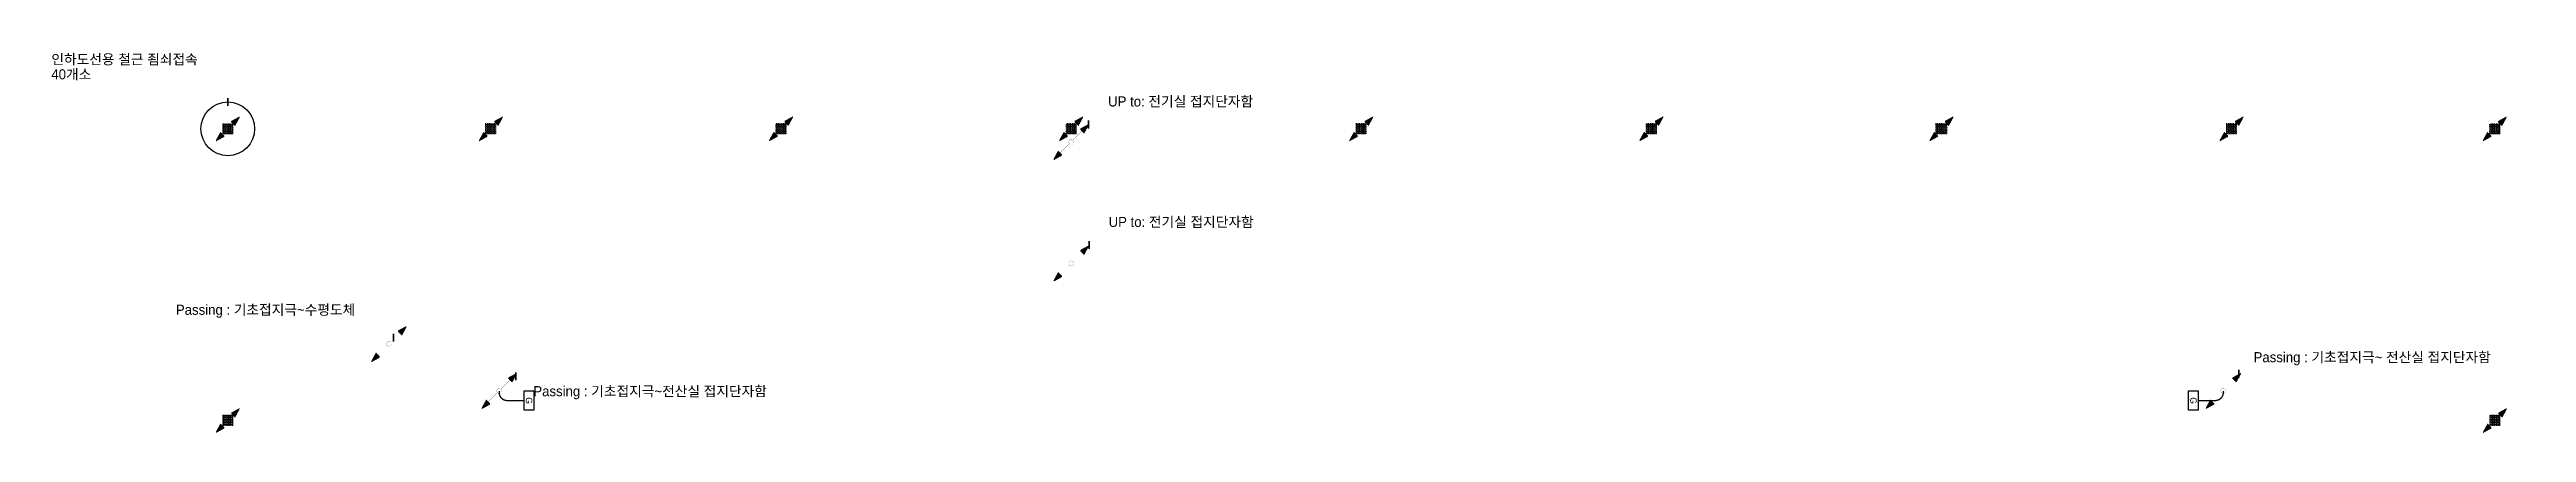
# Model space of a CAD drawing. Header units: millimetres. Extents: x 81900 to 502050, y -708375 to 1238700.
# Drawn here: x 85922 to 178132, y -40890 to -26653 of the extents above; entities that cross this region are included whole.
import ezdxf
from ezdxf.enums import TextEntityAlignment as Align

# ---------------------------------------------------------------- set-up
doc = ezdxf.new("R2010")
doc.units = ezdxf.units.MM
doc.header["$LTSCALE"] = 150
doc.set_wipeout_variables(frame=1)
doc.linetypes.add('C2', pattern=[18.5, 13.5, -2, 1, -2])
doc.layers.get('0').update_dxf_attribs({"lineweight": 0})
for name, color, linetype in [('------99 Grounding and Lightning', 3, 'Continuous'), ('------99 Grounding_Grounding Terminal Board_T', 2, 'Continuous'), ('-----09 E-WIRE-GV', 2, 'Continuous'), ('-----20 General Symbol', 3, 'Continuous'), ('-----29 Indicator', 1, 'Continuous'), ('-----30 Text', 2, 'Continuous')]:
    doc.layers.add(name, color=color, linetype=linetype)
doc.styles.add('ELEC', font='')
doc.styles.get('ELEC').set_extended_font_data('Dotum')
pattern_1 = [(180, (845852.563, 610254.6404), (-1e-14, -6.25), [])]

# ---------------------------------------------------------------- blocks, each defined once
blk = doc.blocks.new('구조체접속')
h = blk.add_hatch()
h.set_pattern_fill('ANGLE', color=1, scale=200)
h.set_pattern_definition([(0, (0, 0), (0, 55), [40, -15]), (90, (0, 0), (-55, 3e-15), [40, -15])])
h.paths.add_polyline_path([(168, 168), (-168, 168), (-168, -168), (168, -168)])
at = {"color": 1}
for p, q in [((166, 168), (168, 166)), ((-168, -166), (-166, -168))]:
    blk.add_line(p, q, dxfattribs=at)
at = {"color": 1, "const_width": 2}
blk.add_lwpolyline([(168, 168), (-168, 168), (-168, -168), (168, -168)], close=True, dxfattribs=at)
blk = doc.blocks.new("'인하도선용 수직철근 또는 철골")
h = blk.add_hatch()
h.set_pattern_fill('ANSI31', color=256, scale=50, angle=135)
h.set_pattern_definition(pattern_1)
h.paths.add_polyline_path([(291, 293), (180, 89), (88, 181)])
h = blk.add_hatch()
h.set_pattern_fill('ANSI31', color=256, scale=50, angle=135)
h.set_pattern_definition(pattern_1)
h.paths.add_polyline_path([(-291, -293), (-180, -89), (-88, -181)])
at = {"const_width": 3.93}
for points in [[(293, 293), (181, 88), (88, 181), (293, 293)], [(-293, -293), (-181, -88), (-88, -181), (-293, -293)]]:
    blk.add_lwpolyline(points, dxfattribs=at)
at = {"xscale": 0.8, "yscale": 0.8, "zscale": 0.8}
blk.add_blockref('구조체접속', (0, 0), dxfattribs=at)
blk = doc.blocks.new('입상입하1')
h = blk.add_hatch()
h.set_pattern_fill('ANSI31', color=256, scale=50, angle=135)
h.set_pattern_definition([(180, (845993.8846, 610394.13), (-1e-14, -6.25), [])])
h.paths.add_polyline_path([(432, 432), (321, 228), (229, 321)])
at = {"const_width": 3.93}
blk.add_lwpolyline([(0, 61, -1), (0, -61, -1), (0, 61)], format="xyb", dxfattribs=at)
for points in [[(43, 43), (275, 275)], [(434, 433), (322, 227), (229, 321), (434, 433)]]:
    blk.add_lwpolyline(points, dxfattribs=at)
blk = doc.blocks.new('A13')
blk.add_lwpolyline([(-300, 0), (-300, 300), (300, 300), (300, 0)], close=True)
at = {"style": 'ELEC'}
blk.add_text('G', height=200, dxfattribs=at).set_placement((0, 150), align=Align.MIDDLE)

msp = doc.modelspace()

# ---------------------------------------------------------------- linework, layer by layer
at = {"layer": '-----09 E-WIRE-GV', "color": 4, "linetype": 'C2', "ltscale": 0.1, "const_width": 50}
msp.add_lwpolyline([(165914, -39705), (166546, -39705, 0.414214), (166846, -39405), (166846, -39345)], format="xyb", dxfattribs=at)
at = {"layer": '-----29 Indicator', "elevation": 0}
msp.add_lwpolyline([(98339, -36356, 0, 0, 0), (98723, -36356, 0, 0, 0), (98723, -37219, 64.2, 64.2, 0), (98723, -37519, 0, 0, 0)], format="xyseb", dxfattribs=at)
at = {"layer": '-----29 Indicator'}
msp.add_circle((92557, -29598), 1000, dxfattribs=at)

# ---------------------------------------------------------------- block references
at = {"layer": '------99 Grounding and Lightning', "xscale": 1.5, "yscale": 1.5, "zscale": 1.5}
for p in [(92557, -29598), (102354, -29595), (113154, -29595), (123954, -29595), (134754, -29595), (145554, -29595), (156354, -29595), (167154, -29595), (176950, -29598), (92557, -40442), (176957, -40442)]:
    msp.add_blockref("'인하도선용 수직철근 또는 철골", p, dxfattribs=at)
at = {"layer": '------99 Grounding_Grounding Terminal Board_T', "xscale": 1.2, "yscale": 1.2, "zscale": 1.2, "rotation": 270}
msp.add_blockref('A13', (165554, -39705), dxfattribs=at)
at = {"layer": '-----20 General Symbol', "xscale": 1.5, "yscale": 1.5, "zscale": 1.5}
for p in [(123954, -30087), (123954, -34603), (98557, -37598), (102662, -39345), (166846, -39345)]:
    msp.add_blockref('입상입하1', p, dxfattribs=at)
at = {"layer": '-----20 General Symbol', "xscale": 1.5, "yscale": 1.5, "zscale": 1.5, "rotation": 180}
for p in [(123954, -30087), (123954, -34603), (123954, -34603), (98557, -37598), (102662, -39345), (166846, -39345)]:
    msp.add_blockref('입상입하1', p, dxfattribs=at)

# ---------------------------------------------------------------- wipeouts: each hides what was drawn before it
for points in [[(85922, -26653), (92172, -26653), (92172, -27903), (85922, -27903)], [(125268, -28233), (131464, -28233), (131464, -28983), (125268, -28983)], [(125287, -32715), (131483, -32715), (131483, -33465), (125287, -33465)]]:
    msp.add_wipeout(points).dxf.layer = '-----29 Indicator'

# ---------------------------------------------------------------- next in the draw order: linework, layer by layer
at = {"layer": '-----29 Indicator', "elevation": 0}
msp.add_lwpolyline([(92172, -27291, 0, 0, 0), (92557, -27291, 0, 0, 0), (92557, -28448, 64.2, 64.2, 0), (92557, -28748, 0, 0, 0)], format="xyseb", dxfattribs=at)
at = {"layer": '-----29 Indicator'}
for points in [[(125269, -28608, 0, 0, 0), (124604, -28608, 0, 0, 0), (124604, -29287, 64.2, 64.2, 0), (124604, -29588, 0, 0, 0)], [(125287, -33090, 0, 0, 0), (124623, -33090, 0, 0, 0), (124623, -33769, 64.2, 64.2, 0), (124623, -34069, 0, 0, 0)]]:
    msp.add_lwpolyline(points, format="xyseb", dxfattribs=at)

# ---------------------------------------------------------------- next in the draw order: texts
at = {"layer": '-----30 Text', "style": 'ELEC'}
for s, p in [('40개소', (85990, -27573)), ('인하도선용 철근 죔쇠접속', (85990, -27015)), ('UP to: 전기실 접지단자함', (125330, -28581)), ('UP to: 전기실 접지단자함', (125349, -33062))]:
    msp.add_text(s, height=375, dxfattribs=at).set_placement(p, align=Align.MIDDLE_LEFT)

# ---------------------------------------------------------------- next in the draw order: wipeouts: each hides what was drawn before it
for points in [[(90565, -35981), (98339, -35981), (98339, -36731), (90565, -36731)], [(167909, -37729), (178132, -37729), (178132, -38479), (167909, -38479)], [(103774, -38974), (113835, -38974), (113835, -39724), (103774, -39724)]]:
    msp.add_wipeout(points).dxf.layer = '-----29 Indicator'

# ---------------------------------------------------------------- next in the draw order: linework, layer by layer
at = {"layer": '-----09 E-WIRE-GV', "color": 4, "linetype": 'C2', "ltscale": 0.1, "const_width": 50}
msp.add_lwpolyline([(103594, -39705), (102962, -39705, -0.414214), (102662, -39405), (102662, -39345)], format="xyb", dxfattribs=at)
at = {"layer": '-----29 Indicator', "elevation": 0}
msp.add_lwpolyline([(103774, -39349, 0, 0, 0), (103286, -39349, 0, 0, 0), (103286, -38957, 64.2, 64.2, 0), (103286, -38657, 0, 0, 0)], format="xyseb", dxfattribs=at)
at = {"layer": '-----29 Indicator'}
msp.add_lwpolyline([(167909, -38104, 0, 0, 0), (167420, -38104, 0, 0, 0), (167420, -38554, 64.2, 64.2, 0), (167420, -38854, 0, 0, 0)], format="xyseb", dxfattribs=at)

# ---------------------------------------------------------------- next in the draw order: block references
at = {"layer": '------99 Grounding_Grounding Terminal Board_T', "xscale": 1.2, "yscale": 1.2, "zscale": 1.2, "rotation": 270}
msp.add_blockref('A13', (103594, -39705), dxfattribs=at)

# ---------------------------------------------------------------- next in the draw order: texts
at = {"layer": '-----30 Text', "style": 'ELEC'}
for s, p in [('Passing : 기초접지극~수평도체', (90627, -36328)), ('Passing : 기초접지극~ 전산실 접지단자함', (167973, -38092)), ('Passing : 기초접지극~전산실 접지단자함', (103933, -39357))]:
    msp.add_text(s, height=375, dxfattribs=at).set_placement(p, align=Align.MIDDLE_LEFT)

doc.saveas('drawing.dxf')
